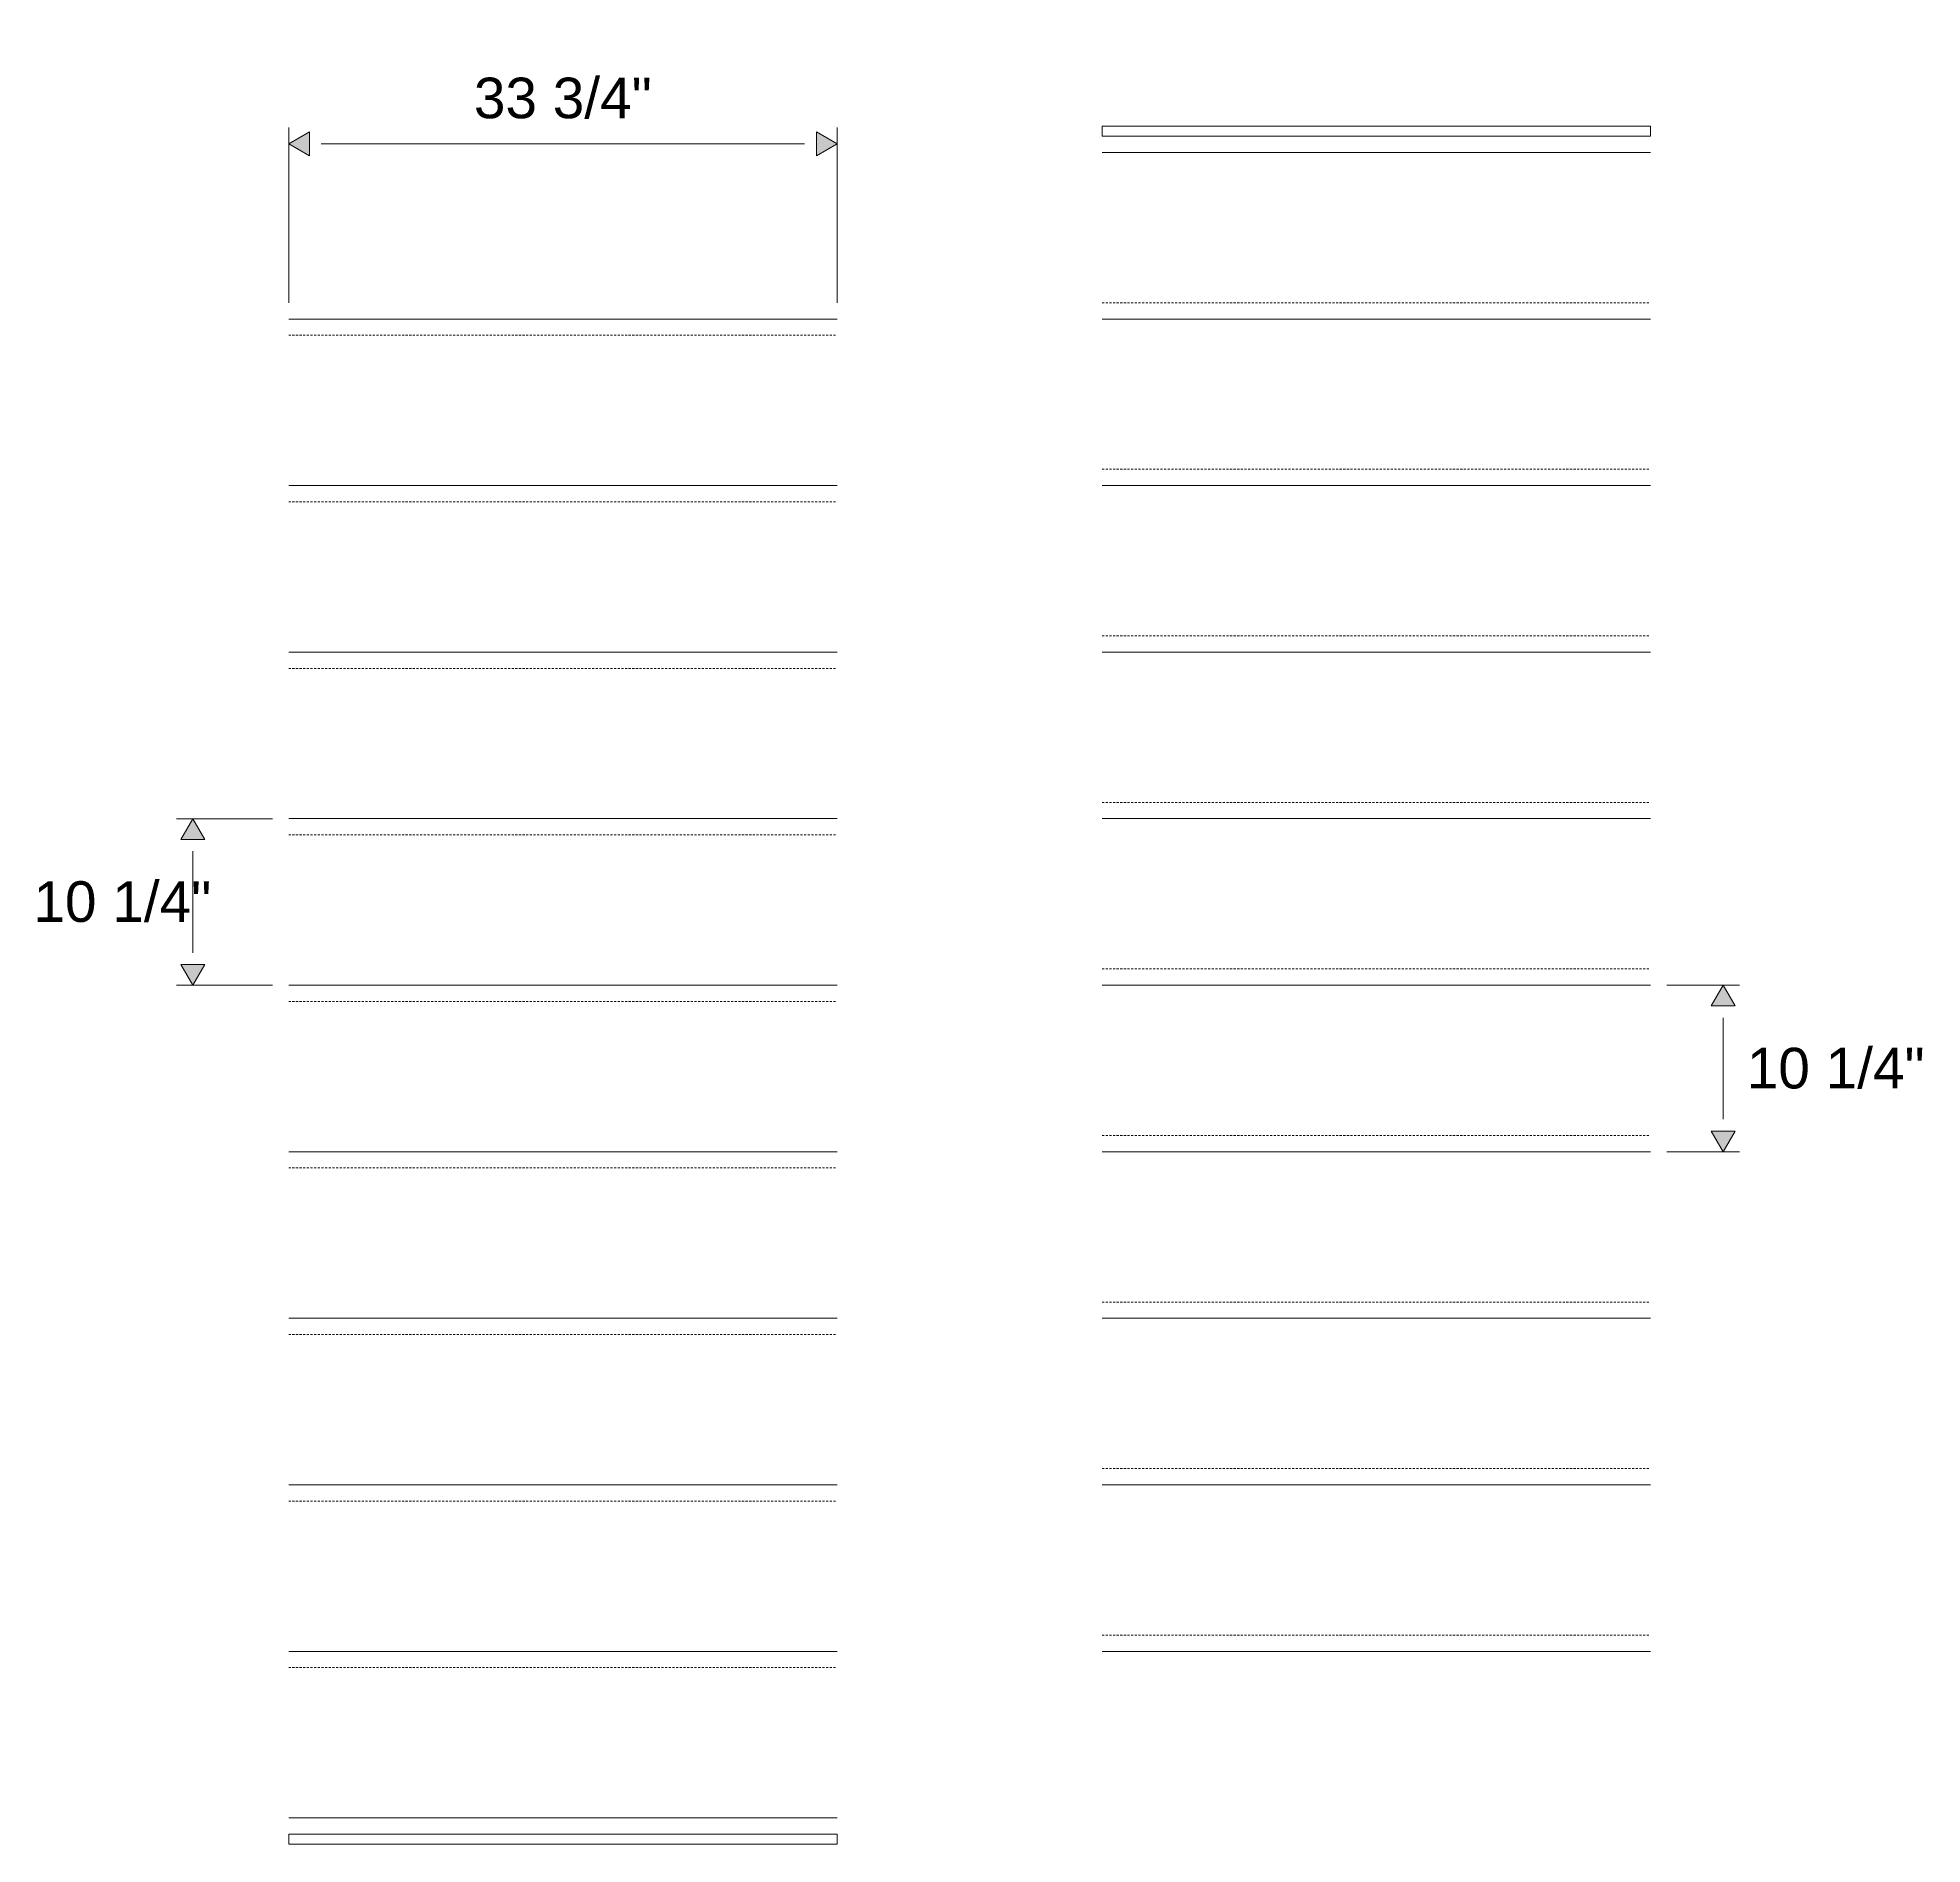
# Model space of a CAD drawing. Header units: inches. Extents: x -20237 to -17371, y 314 to 2010.
# Drawn here: x -20053.3 to -19937.3, y 1051.1 to 1162.3 of the extents above; entities that cross this region are included whole.
import ezdxf

# ---------------------------------------------------------------- set-up
doc = ezdxf.new("R2010")
doc.units = ezdxf.units.IN
doc.header["$MEASUREMENT"] = 0
doc.header["$PDMODE"] = 35
doc.linetypes.add('HIDDEN2', pattern=[0.1875, 0.125, -0.0625])
for name, color, linetype, lineweight in [('Dimension', 3, 'Continuous', 9), ('Kick', 4, 'Continuous', 9), ('Kick-Hidden', 4, 'HIDDEN2', 9), ('Treads', 1, 'Continuous', 15)]:
    doc.layers.add(name, color=color, linetype=linetype, lineweight=lineweight)
doc.styles.add('Dimension and Text', font='arial.ttf', dxfattribs={"height": 0.078125})
doc.dimstyles.new('Jerrod Dimension', dxfattribs={"dimscale": 0, "dimtxt": 0.078125, "dimasz": 0.0625, "dimexe": 0.03125, "dimexo": 0.03125, "dimgap": 0.046875, "dimtad": 1, "dimtih": 1, "dimtoh": 1, "dimdec": 4, "dimzin": 1, "dimdsep": 46, "dimlunit": 5, "dimtxsty": 'Dimension and Text', "dimblk": 'arrow', "dimcen": 2.421875, "dimclrd": 3, "dimclre": 3, "dimclrt": 3, "dimadec": 1, "dimazin": 0, "dimtfac": 1, "dimtdec": 4, "dimtmove": 2, "dimatfit": 3, "dimldrblk": 'arrow', "dimfxl": 1, "dimtfillclr": 256, "dimfrac": 2, "dimlwd": -1, "dimlwe": -1, "dimarcsym": 2})

# ---------------------------------------------------------------- blocks, each defined once
blk = doc.blocks.new('arrow')
at = {"layer": 'Dimension'}
blk.add_hatch(color=0, dxfattribs=at).paths.add_polyline_path([(0, 0), (-0.637, 0.368), (-0.637, -0.368)])
at = {"layer": 'Dimension', "color": 0}
for p, q in [((-0.637, -0.368), (-0.637, 0.368)), ((0, 0), (-0.637, 0.368)), ((-0.637, -0.368), (0, 0))]:
    blk.add_line(p, q, dxfattribs=at)
blk = doc.blocks.new('*D375')
at = {"layer": 'Defpoints', "color": 0}
for p in [(-20037.88, 1114.23), (-20043.79, 1103.98), (-20037.88, 1103.98)]:
    blk.add_point(p, dxfattribs=at)
at = {"layer": 'Dimension', "color": 3}
for p, q in [((-20038.88, 1114.23), (-20044.79, 1114.23)), ((-20043.79, 1112.23), (-20043.79, 1105.98)), ((-20038.88, 1103.98), (-20044.79, 1103.98))]:
    blk.add_line(p, q, dxfattribs=at)
at = {"layer": 'Dimension', "color": 3, "xscale": 2, "yscale": 2, "zscale": 2}
for p, rotation in [((-20043.79, 1114.23), 90), ((-20043.79, 1103.98), 270)]:
    blk.add_blockref('arrow', p, dxfattribs=dict(at, rotation=rotation))
at = {"layer": 'Dimension', "color": 3, "insert": (-20048.12, 1109.11), "char_height": 2.5, "attachment_point": 5, "style": 'Dimension and Text'}
blk.add_mtext('10 1/4"', dxfattribs=at)
blk = doc.blocks.new('*D377')
at = {"layer": 'Defpoints', "color": 0}
for p in [(-19954.07, 1103.98), (-19949.59, 1103.98), (-19954.07, 1093.73)]:
    blk.add_point(p, dxfattribs=at)
at = {"layer": 'Dimension', "color": 3}
for p, q in [((-19953.07, 1103.98), (-19948.59, 1103.98)), ((-19949.59, 1095.73), (-19949.59, 1101.98)), ((-19953.07, 1093.73), (-19948.59, 1093.73))]:
    blk.add_line(p, q, dxfattribs=at)
at = {"layer": 'Dimension', "color": 3, "xscale": 2, "yscale": 2, "zscale": 2}
for p, rotation in [((-19949.59, 1103.98), 90), ((-19949.59, 1093.73), 270)]:
    blk.add_blockref('arrow', p, dxfattribs=dict(at, rotation=rotation))
at = {"layer": 'Dimension', "color": 3, "insert": (-19942.67, 1098.86), "char_height": 2.5, "attachment_point": 5, "style": 'Dimension and Text'}
blk.add_mtext('10 1/4"', dxfattribs=at)
blk = doc.blocks.new('*D441')
at = {"layer": 'Defpoints', "color": 0}
for p in [(-20037.88, 1155.77), (-20037.88, 1144.98), (-20004.13, 1144.98)]:
    blk.add_point(p, dxfattribs=at)
at = {"layer": 'Treads', "color": 3}
for p, q in [((-20037.88, 1145.98), (-20037.88, 1156.77)), ((-20004.13, 1145.98), (-20004.13, 1156.77)), ((-20006.13, 1155.77), (-20035.88, 1155.77))]:
    blk.add_line(p, q, dxfattribs=at)
at = {"layer": 'Treads', "color": 3, "xscale": 2, "yscale": 2, "zscale": 2, "rotation": 180}
blk.add_blockref('arrow', (-20037.88, 1155.77), dxfattribs=at)
at = {"layer": 'Treads', "color": 3, "xscale": 2, "yscale": 2, "zscale": 2}
blk.add_blockref('arrow', (-20004.13, 1155.77), dxfattribs=at)
at = {"layer": 'Treads', "color": 3, "insert": (-20021.01, 1158.57), "char_height": 2.5, "attachment_point": 5, "style": 'Dimension and Text'}
blk.add_mtext('33 3/4"', dxfattribs=at)

msp = doc.modelspace()

# ---------------------------------------------------------------- linework, layer by layer
at = {"layer": 'Kick'}
for points in [[(-19987.82496, 1156.85731), (-19954.07496, 1156.85731), (-19954.07496, 1156.23231), (-19987.82496, 1156.23231)], [(-20037.88414, 1051.10731), (-20004.13414, 1051.10731), (-20004.13414, 1051.73231), (-20037.88414, 1051.73231)]]:
    msp.add_lwpolyline(points, close=True, dxfattribs=at)
at = {"layer": 'Kick-Hidden'}
for p, q in [((-19987.82496, 1145.98231), (-19954.07496, 1145.98231)), ((-20037.88414, 1143.98231), (-20004.13414, 1143.98231)), ((-19987.82496, 1135.73231), (-19954.07496, 1135.73231)), ((-20037.88414, 1133.73231), (-20004.13414, 1133.73231)), ((-19987.82496, 1125.48231), (-19954.07496, 1125.48231)), ((-20037.88414, 1123.48231), (-20004.13414, 1123.48231)), ((-19987.82496, 1115.23231), (-19954.07496, 1115.23231)), ((-20037.88414, 1113.23231), (-20004.13414, 1113.23231)), ((-19987.82496, 1104.98231), (-19954.07496, 1104.98231)), ((-20037.88414, 1102.98231), (-20004.13414, 1102.98231)), ((-19987.82496, 1094.73231), (-19954.07496, 1094.73231)), ((-20037.88414, 1092.73231), (-20004.13414, 1092.73231)), ((-19987.82496, 1084.48231), (-19954.07496, 1084.48231)), ((-20037.88414, 1082.48231), (-20004.13414, 1082.48231)), ((-19987.82496, 1074.23231), (-19954.07496, 1074.23231)), ((-20037.88414, 1072.23231), (-20004.13414, 1072.23231)), ((-19987.82496, 1063.98231), (-19954.07496, 1063.98231)), ((-20037.88414, 1061.98231), (-20004.13414, 1061.98231))]:
    msp.add_line(p, q, dxfattribs=at)
at = {"layer": 'Treads'}
for p, q in [((-19987.82496, 1155.23231), (-19954.07496, 1155.23231)), ((-20037.88414, 1144.98231), (-20004.13414, 1144.98231)), ((-19987.82496, 1144.98231), (-19954.07496, 1144.98231)), ((-20037.88414, 1134.73231), (-20004.13414, 1134.73231)), ((-19987.82496, 1134.73231), (-19954.07496, 1134.73231)), ((-20037.88414, 1124.48231), (-20004.13414, 1124.48231)), ((-19987.82496, 1124.48231), (-19954.07496, 1124.48231)), ((-20037.88414, 1114.23231), (-20004.13414, 1114.23231)), ((-19987.82496, 1114.23231), (-19954.07496, 1114.23231)), ((-20037.88414, 1103.98231), (-20004.13414, 1103.98231)), ((-19987.82496, 1103.98231), (-19954.07496, 1103.98231)), ((-20037.88414, 1093.73231), (-20004.13414, 1093.73231)), ((-19987.82496, 1093.73231), (-19954.07496, 1093.73231)), ((-20037.88414, 1083.48231), (-20004.13414, 1083.48231)), ((-19987.82496, 1083.48231), (-19954.07496, 1083.48231)), ((-20037.88414, 1073.23231), (-20004.13414, 1073.23231)), ((-19987.82496, 1073.23231), (-19954.07496, 1073.23231)), ((-20037.88414, 1062.98231), (-20004.13414, 1062.98231)), ((-19987.82496, 1062.98231), (-19954.07496, 1062.98231)), ((-20037.88414, 1052.73231), (-20004.13414, 1052.73231))]:
    msp.add_line(p, q, dxfattribs=at)

# ---------------------------------------------------------------- dimensions: what is measured, and where the dimension line sits
at = {"layer": 'Dimension'}
for base, p1, p2, picture, middle in [((-20043.78722, 1103.98231), (-20037.88414, 1114.23231), (-20037.88414, 1103.98231), '*D375', (-20048.12249, 1109.10731)), ((-19949.58739, 1103.98231), (-19954.07496, 1093.73231), (-19954.07496, 1103.98231), '*D377', (-19942.66685, 1098.85731))]:
    dim = msp.add_linear_dim(base=base, p1=p1, p2=p2, angle=90, dimstyle='Jerrod Dimension', override={"dimpost": '"'}, dxfattribs=at)
    dim.commit()
    dim.dimension.update_dxf_attribs({"geometry": picture, "text_midpoint": middle})
at = {"layer": 'Treads'}
dim = msp.add_linear_dim(base=(-20037.88414, 1155.77497), p1=(-20004.13414, 1144.98231), p2=(-20037.88414, 1144.98231), dimstyle='Jerrod Dimension', override={"dimpost": '"'}, dxfattribs=at)
dim.commit()
dim.dimension.update_dxf_attribs({"geometry": '*D441', "text_midpoint": (-20021.00914, 1158.56845)})

doc.saveas('drawing.dxf')
